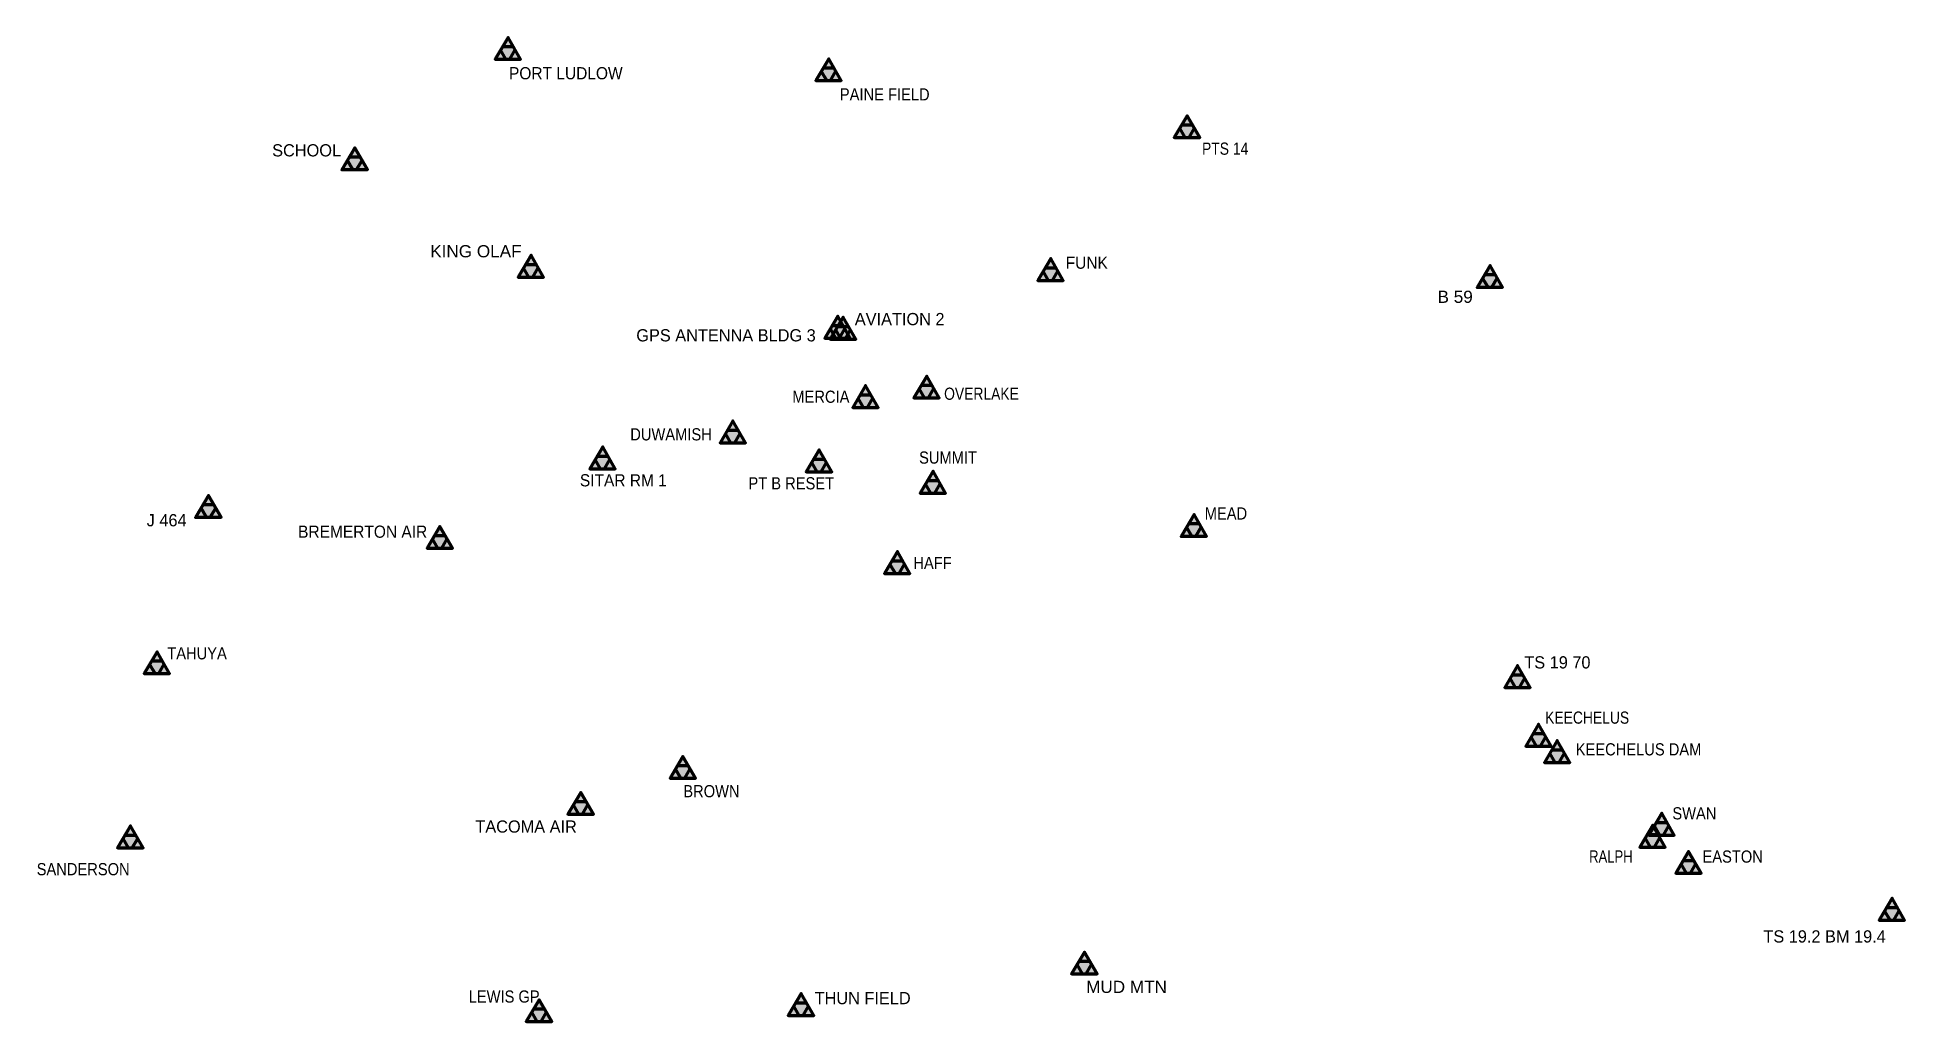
# Model space of a CAD drawing. Header units: feet. Extents: x -1054768 to 1163839, y -940989 to 791041.
# Drawn here: x -564040 to 25439, y -147546 to 163193 of the extents above; entities that cross this region are included whole.
import ezdxf

# ---------------------------------------------------------------- set-up
doc = ezdxf.new("R2010")
doc.units = ezdxf.units.FT
doc.header["$LTSCALE"] = 1500
doc.layers.add('31', color=7, linetype='Continuous')
doc.layers.add('34', color=7, linetype='Continuous', lineweight=35)
doc.layers.add('35', color=7, linetype='Continuous', lineweight=106)

msp = doc.modelspace()

# ---------------------------------------------------------------- texts
at = {"layer": '31'}
for s, width, p in [('PORT LUDLOW', 0.95, (-415149, 149939)), ('PAINE FIELD', 0.9, (-310696, 143258)), ('PTS 14', 0.85, (-196368, 126133)), ('KING OLAF', 1.05, (-440015, 93741)), ('FUNK', 0.95, (-239411, 90130)), ('B 59', 1.05, (-122016, 79369)), ('MERCIA', 0.9, (-325697, 47813)), ('OVERLAKE', 0.85, (-277784, 48763)), ('DUWAMISH', 0.9, (-376865, 35946)), ('SUMMIT', 0.9, (-285689, 28604)), ('SITAR RM 1', 0.95, (-392766, 21432)), ('PT B RESET', 0.9, (-339563, 20486)), ('MEAD', 0.9, (-195512, 10958)), ('BREMERTON AIR', 0.95, (-481720, 5214)), ('HAFF', 0.9, (-287499, -4657)), ('TAHUYA', 0.9, (-523016, -33180)), ('KEECHELUS', 0.85, (-88041, -53485)), ('KEECHELUS DAM', 0.9, (-78390, -63502)), ('BROWN', 0.9, (-360120, -76710)), ('SWAN', 0.9, (-47886, -83698)), ('RALPH', 0.8, (-74167, -97314)), ('EASTON', 0.9, (-38379, -97357)), ('SANDERSON', 0.9, (-564250, -101332)), ('MUD MTN', 1.05, (-232953, -138497)), ('LEWIS GP', 0.9, (-427867, -141543))]:
    msp.add_text(s, height=3850, dxfattribs=dict(at, width=width)).set_placement(p)
for s, p in [('SCHOOL', (-489909, 125602)), ('GPS ANTENNA BLDG 3', (-374958, 67204)), ('AVIATION 2', (-305981, 72328)), ('J 464', (-529521, 8819)), ('TS 19 70', (-94630, -36048)), ('TACOMA AIR', (-425769, -87879)), ('TS 19.2 BM 19.4', (-19152, -122561)), ('THUN FIELD', (-318668, -142034))]:
    msp.add_text(s, height=3850, dxfattribs=at).set_placement(p)

# ---------------------------------------------------------------- hatches: boundary and pattern name
at = {"layer": '34'}
for points in [[(-415454, 163193), (-419540, 156271), (-411489, 156289)], [(-314207, 156446), (-318293, 149524), (-310242, 149542)], [(-201063, 138456), (-205149, 131535), (-197098, 131552)], [(-463771, 128353), (-467857, 121431), (-459806, 121449)], [(-408140, 94430), (-412225, 87508), (-404174, 87526)], [(-244146, 93335), (-248232, 86414), (-240181, 86431)], [(-105433, 91180), (-109518, 84258), (-101467, 84276)], [(-311359, 75163), (-315445, 68241), (-307394, 68259)], [(-309642, 74825), (-313727, 67904), (-305676, 67921)], [(-302558, 53272), (-306643, 46350), (-298592, 46368)], [(-283280, 56276), (-287366, 49354), (-279315, 49372)], [(-344438, 42099), (-348523, 35177), (-340472, 35195)], [(-385571, 33890), (-389656, 26968), (-381605, 26986)], [(-317154, 32988), (-321240, 26066), (-313189, 26084)], [(-281287, 26209), (-285372, 19287), (-277321, 19305)], [(-509969, 18594), (-514055, 11673), (-506003, 11690)], [(-198894, 12571), (-202980, 5649), (-194929, 5667)], [(-436878, 8833), (-440963, 1911), (-432912, 1929)], [(-292528, 873), (-296613, -6049), (-288562, -6031)], [(-526238, -30766), (-530324, -37688), (-522273, -37670)], [(-96729, -35109), (-100815, -42031), (-92764, -42013)], [(-90109, -53669), (-94195, -60590), (-86144, -60573)], [(-84208, -58778), (-88294, -65700), (-80243, -65682)], [(-360234, -63809), (-364319, -70731), (-356268, -70713)], [(-392485, -75170), (-396571, -82092), (-388519, -82074)], [(-51236, -81764), (-55322, -88686), (-47270, -88668)], [(-534638, -85750), (-538723, -92672), (-530672, -92654)], [(-54089, -85535), (-58175, -92457), (-50124, -92439)], [(-42755, -93789), (-46840, -100710), (-38789, -100693)], [(21473, -108601), (17387, -115523), (25439, -115505)], [(-233482, -125565), (-237568, -132486), (-229517, -132469)], [(-405592, -140625), (-409677, -147546), (-401626, -147529)], [(-322832, -138639), (-326917, -145561), (-318866, -145543)]]:
    msp.add_hatch(color=256, dxfattribs=at).paths.add_polyline_path(points)

# ---------------------------------------------------------------- linework, layer by layer
for points in [[(-415454, 163193), (-419540, 156271), (-411489, 156289)], [(-314207, 156446), (-318293, 149524), (-310242, 149542)], [(-201063, 138456), (-205149, 131535), (-197098, 131552)], [(-463771, 128353), (-467857, 121431), (-459806, 121449)], [(-408140, 94430), (-412225, 87508), (-404174, 87526)], [(-244146, 93335), (-248232, 86414), (-240181, 86431)], [(-105433, 91180), (-109518, 84258), (-101467, 84276)], [(-311359, 75163), (-315445, 68241), (-307394, 68259)], [(-309642, 74825), (-313727, 67904), (-305676, 67921)], [(-302558, 53272), (-306643, 46350), (-298592, 46368)], [(-283280, 56276), (-287366, 49354), (-279315, 49372)], [(-344438, 42099), (-348523, 35177), (-340472, 35195)], [(-385571, 33890), (-389656, 26968), (-381605, 26986)], [(-317154, 32988), (-321240, 26066), (-313189, 26084)], [(-281287, 26209), (-285372, 19287), (-277321, 19305)], [(-509969, 18594), (-514055, 11673), (-506003, 11690)], [(-198894, 12571), (-202980, 5649), (-194929, 5667)], [(-436878, 8833), (-440963, 1911), (-432912, 1929)], [(-292528, 873), (-296613, -6049), (-288562, -6031)], [(-526238, -30766), (-530324, -37688), (-522273, -37670)], [(-96729, -35109), (-100815, -42031), (-92764, -42013)], [(-90109, -53669), (-94195, -60590), (-86144, -60573)], [(-84208, -58778), (-88294, -65700), (-80243, -65682)], [(-360234, -63809), (-364319, -70731), (-356268, -70713)], [(-392485, -75170), (-396571, -82092), (-388519, -82074)], [(-51236, -81764), (-55322, -88686), (-47270, -88668)], [(-534638, -85750), (-538723, -92672), (-530672, -92654)], [(-54089, -85535), (-58175, -92457), (-50124, -92439)], [(-42755, -93789), (-46840, -100710), (-38789, -100693)], [(21473, -108601), (17387, -115523), (25439, -115505)], [(-233482, -125565), (-237568, -132486), (-229517, -132469)], [(-405592, -140625), (-409677, -147546), (-401626, -147529)], [(-322832, -138639), (-326917, -145561), (-318866, -145543)]]:
    msp.add_lwpolyline(points, close=True, dxfattribs=at)
at = {"layer": '35'}
for p, q in [((-416108, 156289), (-417798, 159217)), ((-417179, 160289), (-413798, 160289)), ((-414870, 156289), (-413180, 159218)), ((-315932, 153542), (-312551, 153542)), ((-314861, 149542), (-316551, 152470)), ((-313623, 149542), (-311933, 152471)), ((-201717, 131552), (-203407, 134480)), ((-202788, 135552), (-199407, 135552)), ((-200479, 131552), (-198789, 134481)), ((-464476, 121431), (-466167, 124359)), ((-465547, 125431), (-462167, 125431)), ((-463239, 121431), (-461548, 124360)), ((-408844, 87508), (-410535, 90436)), ((-409916, 91508), (-406535, 91508)), ((-407607, 87508), (-405916, 90437)), ((-244800, 86431), (-246490, 89359)), ((-245871, 90431), (-242490, 90431)), ((-243562, 86431), (-241872, 89360)), ((-106086, 84276), (-107777, 87204)), ((-107157, 88276), (-103777, 88276)), ((-104849, 84276), (-103158, 87205)), ((-312013, 68259), (-313703, 71187)), ((-313084, 72259), (-309703, 72259)), ((-310295, 67921), (-311986, 70849)), ((-311366, 71921), (-307986, 71921)), ((-310775, 68259), (-309085, 71188)), ((-309058, 67921), (-307367, 70850)), ((-285005, 53372), (-281624, 53372)), ((-303211, 46368), (-304902, 49296)), ((-304282, 50368), (-300902, 50368)), ((-301974, 46368), (-300283, 49297)), ((-283934, 49372), (-285624, 52300)), ((-282696, 49372), (-281006, 52301)), ((-345091, 35195), (-346782, 38123)), ((-346163, 39195), (-342782, 39195)), ((-343854, 35195), (-342163, 38124)), ((-386224, 26986), (-387915, 29914)), ((-387295, 30986), (-383915, 30986)), ((-384987, 26986), (-383296, 29914)), ((-318930, 30066), (-315549, 30066)), ((-317859, 26066), (-319549, 28994)), ((-316621, 26066), (-314931, 28995)), ((-281940, 19305), (-283631, 22233)), ((-283012, 23305), (-279631, 23305)), ((-280703, 19305), (-279012, 22234)), ((-510674, 11673), (-512364, 14601)), ((-511745, 15673), (-508364, 15673)), ((-509436, 11673), (-507746, 14601)), ((-438654, 5911), (-435273, 5911)), ((-199548, 5667), (-201238, 8595)), ((-200619, 9667), (-197238, 9667)), ((-198310, 5667), (-196620, 8596)), ((-437583, 1911), (-439273, 4839)), ((-436345, 1911), (-434655, 4840)), ((-293181, -6031), (-294872, -3103)), ((-294252, -2031), (-290872, -2031)), ((-291944, -6031), (-290253, -3102)), ((-526892, -37670), (-528582, -34742)), ((-527963, -33670), (-524582, -33670)), ((-525654, -37670), (-523964, -34741)), ((-97383, -42013), (-99073, -39085)), ((-98454, -38013), (-95073, -38013)), ((-96145, -42013), (-94455, -39084)), ((-90763, -60573), (-92453, -57645)), ((-91834, -56573), (-88453, -56573)), ((-89525, -60573), (-87835, -57644)), ((-84862, -65682), (-86552, -62754)), ((-85933, -61682), (-82552, -61682)), ((-83624, -65682), (-81934, -62754)), ((-360887, -70713), (-362578, -67785)), ((-361958, -66713), (-358578, -66713)), ((-359650, -70713), (-357959, -67784)), ((-393139, -82074), (-394829, -79146)), ((-394210, -78074), (-390829, -78074)), ((-391901, -82074), (-390211, -79145)), ((-51890, -88668), (-53580, -85740)), ((-52961, -84668), (-49580, -84668)), ((-50652, -88668), (-48962, -85740)), ((-535291, -92654), (-536982, -89726)), ((-536362, -88654), (-532982, -88654)), ((-534054, -92654), (-532363, -89725)), ((-54743, -92439), (-56433, -89511)), ((-55814, -88439), (-52433, -88439)), ((-53505, -92439), (-51815, -89511)), ((-43408, -100693), (-45099, -97765)), ((-44480, -96693), (-41099, -96693)), ((-42171, -100693), (-40480, -97764)), ((19748, -111505), (23129, -111505)), ((20819, -115505), (19129, -112577)), ((22057, -115505), (23747, -112576)), ((-234136, -132469), (-235826, -129541)), ((-235207, -128469), (-231826, -128469)), ((-232898, -132469), (-231208, -129540)), ((-406245, -147529), (-407936, -144601)), ((-407317, -143529), (-403936, -143529)), ((-405008, -147529), (-403317, -144600)), ((-323536, -145561), (-325227, -142633)), ((-324608, -141561), (-321227, -141561)), ((-322299, -145561), (-320608, -142632))]:
    msp.add_line(p, q, dxfattribs=at)
for points in [[(-419489, 156289), (-411489, 156289), (-415454, 163193), (-415454, 163193), (-419540, 156271), (-419540, 156271)], [(-318242, 149542), (-310242, 149542), (-314207, 156446), (-314207, 156446), (-318293, 149524), (-318293, 149524)], [(-205098, 131552), (-197098, 131552), (-201063, 138456), (-201063, 138456), (-205149, 131535), (-205149, 131535)], [(-467857, 121431), (-459857, 121431), (-463823, 128335), (-463823, 128335), (-467908, 121414), (-467908, 121414)], [(-412225, 87508), (-404225, 87508), (-408191, 94412), (-408191, 94412), (-412276, 87491), (-412276, 87491)], [(-248181, 86431), (-240181, 86431), (-244146, 93335), (-244146, 93335), (-248232, 86414), (-248232, 86414)], [(-109467, 84276), (-101467, 84276), (-105433, 91180), (-105433, 91180), (-109518, 84258), (-109518, 84258)], [(-315394, 68259), (-307394, 68259), (-311359, 75163), (-311359, 75163), (-315445, 68241), (-315445, 68241)], [(-313676, 67921), (-305676, 67921), (-309642, 74825), (-309642, 74825), (-313727, 67904), (-313727, 67904)], [(-306592, 46368), (-298592, 46368), (-302558, 53272), (-302558, 53272), (-306643, 46350), (-306643, 46350)], [(-287315, 49372), (-279315, 49372), (-283280, 56276), (-283280, 56276), (-287366, 49354), (-287366, 49354)], [(-348472, 35195), (-340472, 35195), (-344438, 42099), (-344438, 42099), (-348523, 35177), (-348523, 35177)], [(-389605, 26986), (-381605, 26986), (-385571, 33890), (-385571, 33890), (-389656, 26968), (-389656, 26968)], [(-321240, 26066), (-313240, 26066), (-317205, 32970), (-317205, 32970), (-321291, 26048), (-321291, 26048)], [(-285321, 19305), (-277321, 19305), (-281287, 26209), (-281287, 26209), (-285372, 19287), (-285372, 19287)], [(-514055, 11673), (-506055, 11673), (-510020, 18577), (-510020, 18577), (-514106, 11655), (-514106, 11655)], [(-202929, 5667), (-194929, 5667), (-198894, 12571), (-198894, 12571), (-202980, 5649), (-202980, 5649)], [(-440963, 1911), (-432963, 1911), (-436929, 8815), (-436929, 8815), (-441015, 1894), (-441015, 1894)], [(-296562, -6031), (-288562, -6031), (-292528, 873), (-292528, 873), (-296613, -6049), (-296613, -6049)], [(-530273, -37670), (-522273, -37670), (-526238, -30766), (-526238, -30766), (-530324, -37688), (-530324, -37688)], [(-100764, -42013), (-92764, -42013), (-96729, -35109), (-96729, -35109), (-100815, -42031), (-100815, -42031)], [(-94144, -60573), (-86144, -60573), (-90109, -53669), (-90109, -53669), (-94195, -60590), (-94195, -60590)], [(-88243, -65682), (-80243, -65682), (-84208, -58778), (-84208, -58778), (-88294, -65700), (-88294, -65700)], [(-364268, -70713), (-356268, -70713), (-360234, -63809), (-360234, -63809), (-364319, -70731), (-364319, -70731)], [(-396519, -82074), (-388519, -82074), (-392485, -75170), (-392485, -75170), (-396571, -82092), (-396571, -82092)], [(-55270, -88668), (-47270, -88668), (-51236, -81764), (-51236, -81764), (-55322, -88686), (-55322, -88686)], [(-538672, -92654), (-530672, -92654), (-534638, -85750), (-534638, -85750), (-538723, -92672), (-538723, -92672)], [(-58124, -92439), (-50124, -92439), (-54089, -85535), (-54089, -85535), (-58175, -92457), (-58175, -92457)], [(-46789, -100693), (-38789, -100693), (-42755, -93789), (-42755, -93789), (-46840, -100710), (-46840, -100710)], [(17439, -115505), (25439, -115505), (21473, -108601), (21473, -108601), (17387, -115523), (17387, -115523)], [(-237517, -132469), (-229517, -132469), (-233482, -125565), (-233482, -125565), (-237568, -132486), (-237568, -132486)], [(-409626, -147529), (-401626, -147529), (-405592, -140625), (-405592, -140625), (-409677, -147546), (-409677, -147546)], [(-326917, -145561), (-318917, -145561), (-322883, -138657), (-322883, -138657), (-326968, -145578), (-326968, -145578)]]:
    msp.add_lwpolyline(points, dxfattribs=at)

msp.set_redraw_order([(e.dxf.handle, doc.entitydb.next_handle()) for e in msp.query("TEXT MTEXT ATTDEF DIMENSION ARC_DIMENSION")])  # texts and dimensions are drawn at this point

doc.saveas('drawing.dxf')
